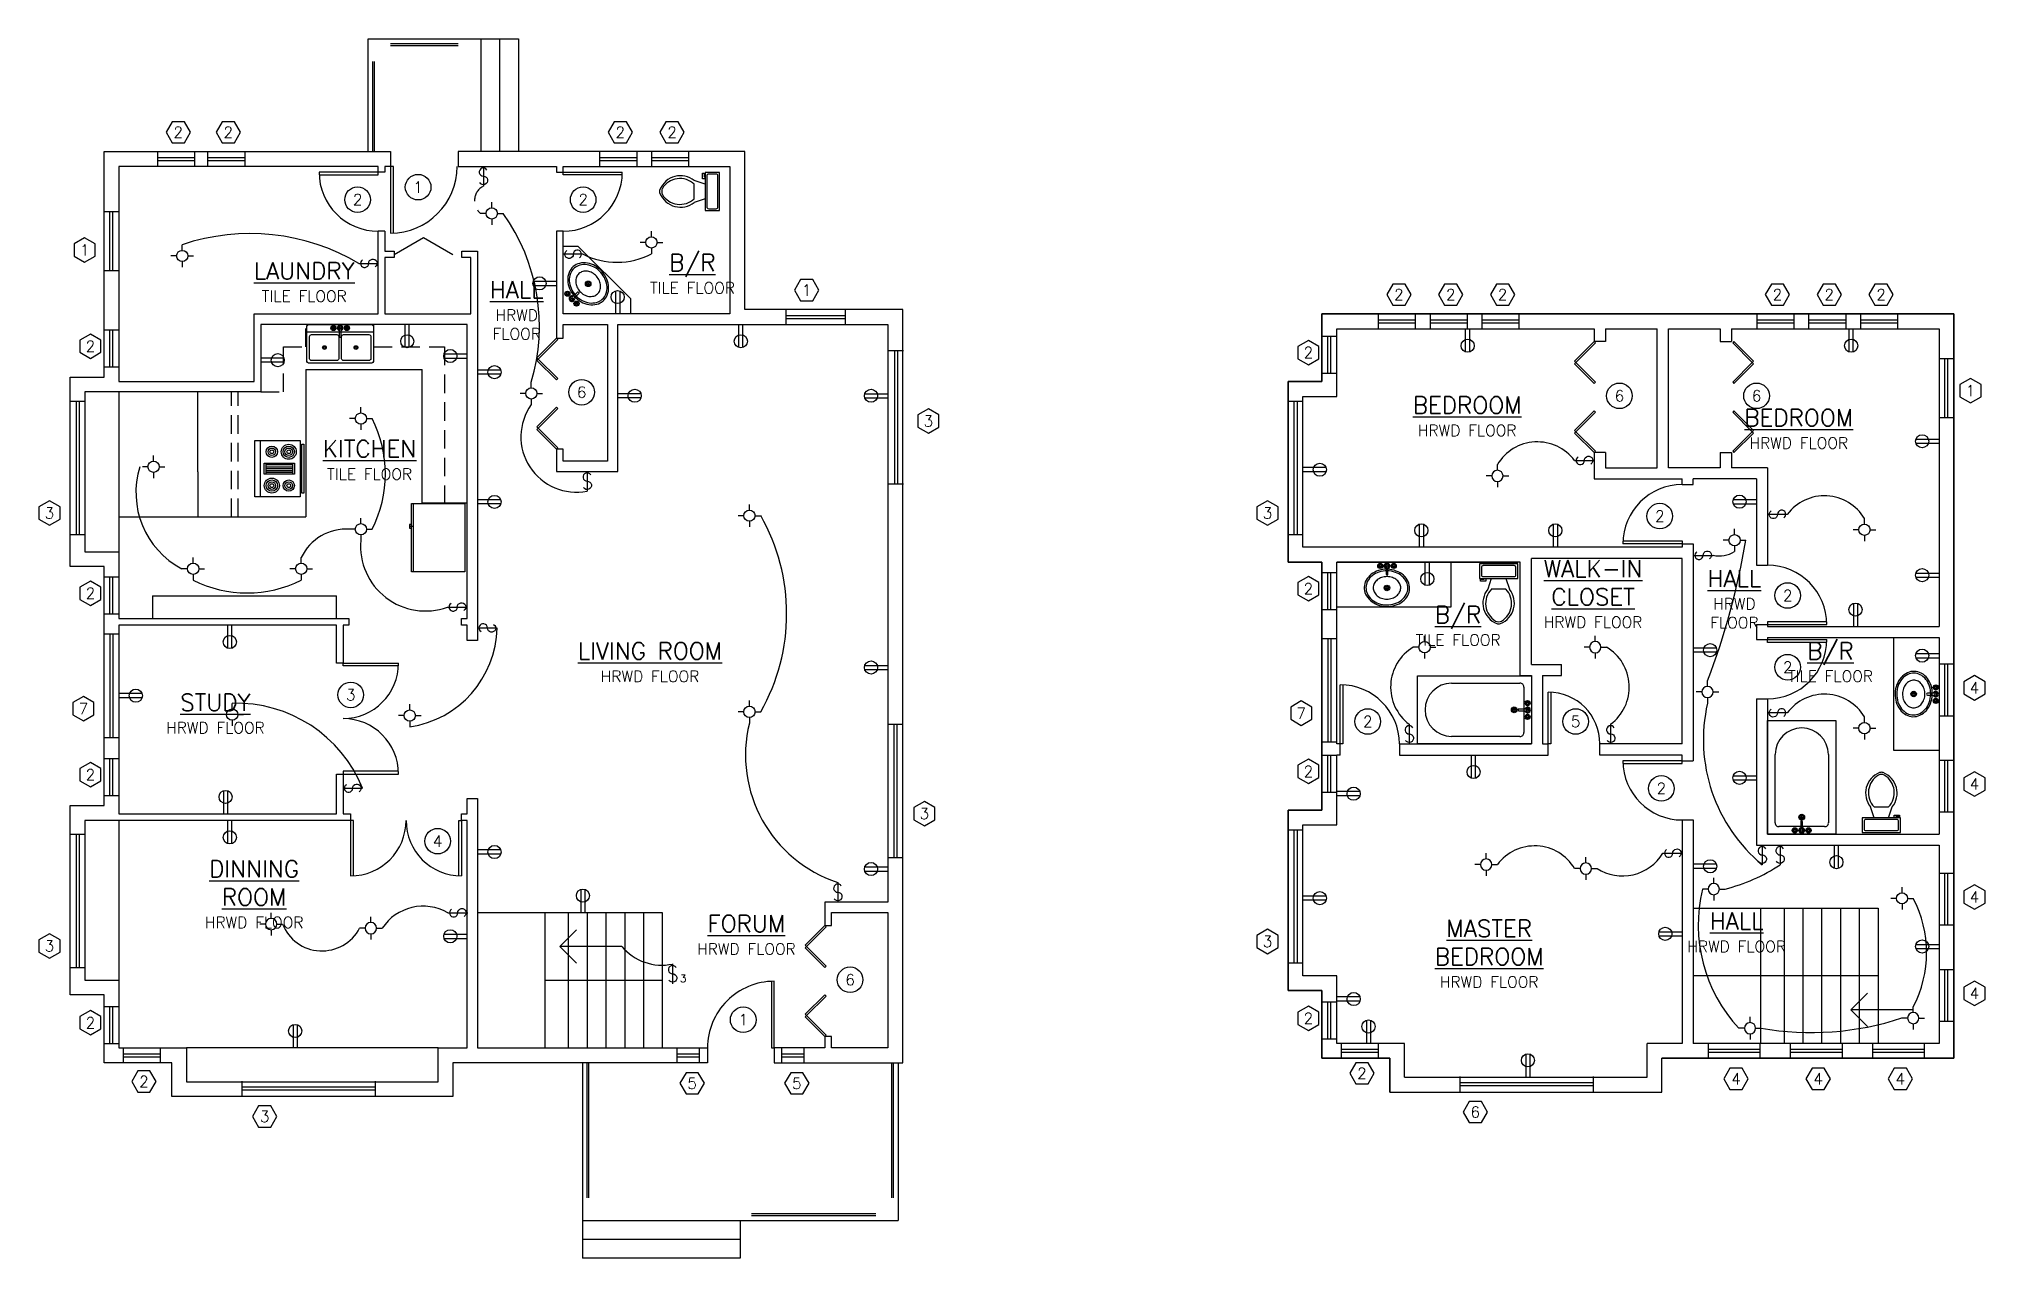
# Model space of a CAD drawing. Header units: metres. Extents: x 121.8 to 148.1, y 162.4 to 178.8.
import ezdxf
from ezdxf.enums import TextEntityAlignment as Align

# ---------------------------------------------------------------- set-up
doc = ezdxf.new("R2010")
doc.units = ezdxf.units.M
doc.linetypes.add('DASHED2', pattern=[0.375, 0.25, -0.125])
doc.linetypes.add('HIDDEN', pattern=[0.375, 0.25, -0.125])
for name, color, linetype in [('Appliances', 3, 'Continuous'), ('Cabinetry', 95, 'Continuous'), ('DB - Windows', 5, 'Continuous'), ('Deck', 4, 'Continuous'), ('Dimensions', 1, 'Continuous'), ('Doors', 155, 'Continuous'), ('Lighting', 1, 'Continuous'), ('Power', 6, 'Continuous'), ('Stairs', 203, 'Continuous'), ('Text', 7, 'Continuous'), ('Walls', 7, 'Continuous')]:
    doc.layers.add(name, color=color, linetype=linetype)
doc.styles.add('ATTR', font='romans.shx', dxfattribs={"width": 0.8, "height": 0.24})
doc.styles.get("Standard").update_dxf_attribs({"font": 'romans.shx'})

msp = doc.modelspace()

# ---------------------------------------------------------------- texts
at = {"layer": 'Text', "char_height": 0.2286, "attachment_point": 2}
for s, insert, width in [('{\\LB/R\\P\\H0.6667x;\\lTILE FLOOR}', (130.667, 175.925), 1.19697), ('{\\LLAUNDRY\\P\\H0.6667x;\\lTILE FLOOR}', (125.424, 175.813), 1.19697), ('{\\LHALL\\P\\H0.6667x;\\lHRWD FLOOR}', (128.294, 175.558), 1.19697), ('{\\LBEDROOM\\P\\H0.6667x;\\lHRWD FLOOR}', (141.133, 173.999), 2.1844), ('{\\LBEDROOM\\P\\H0.6667x;\\lHRWD FLOOR}', (145.612, 173.829), 2.1844), ('{\\LKITCHEN\\P\\H0.6667x;\\lTILE FLOOR}', (126.306, 173.409), 1.19697), ('{\\LWALK-IN\\PCLOSET\\P\\H0.6667x;\\lHRWD FLOOR}', (142.833, 171.788), 1.51765), ('{\\LHALL\\P\\H0.6667x;\\lHRWD FLOOR}', (144.742, 171.655), 1.19697), ('{\\LB/R\\P\\H0.6667x;\\lTILE FLOOR}', (141.01, 171.167), 1.19697), ('{\\LLIVING ROOM\\P\\H0.6667x;\\lHRWD FLOOR}', (130.094, 170.676), 2.1844), ('{\\LB/R\\P\\H0.6667x;\\lTILE FLOOR}', (146.04, 170.677, -0.584), 1.19697), ('{\\LSTUDY\\P\\H0.6667x;\\lHRWD FLOOR}', (124.224, 169.981), 1.6383), ('{\\LDINNING ROOM\\P\\H0.6667x;\\lHRWD FLOOR}', (124.747, 167.731), 1.78753), ('{\\LFORUM\\P\\H0.6667x;\\lHRWD FLOOR}', (131.397, 166.991), 1.4605), ('{\\LHALL\\P\\H0.6667x;\\lHRWD FLOOR}', (144.772, 167.025), 1.65735), ('{\\LMASTER\\PBEDROOM\\P\\H0.6667x;\\lHRWD FLOOR}', (141.43, 166.926), 2.1844)]:
    msp.add_mtext(s, dxfattribs=dict(at, insert=insert, width=width))

# ---------------------------------------------------------------- blocks, each defined once
blk = doc.blocks.new('Toilet')
blk.add_line((0, 0), (0, 0))
blk.add_line((0, 0), (0, 0))
blk.add_line((0, 0), (0, 0))
blk.add_line((0, 0), (0, 0))
blk.add_line((0, 0), (0, 0))
blk.add_line((0, 0), (0, 0))
blk.add_line((0, 0), (0, 0))
blk.add_line((0, 0), (0, 0))
blk.add_line((0, 0), (0, 0))
blk.add_lwpolyline([(0, 0), (0, 0), (0, 0), (0, 0)], close=True)
blk.add_lwpolyline([(0, 0), (0, 0)])
blk.add_lwpolyline([(0, 0), (0, 0)])
blk.add_lwpolyline([(0, 0), (0, 0)])
for centre, radius, start, end in [((0, -1), 0.309, 141.4691, 247.9714), ((0, -1), 0.288, 136.3677, 238.9468), ((0, 0), 0.0225, 171.8699, 278.1301), ((0, 0), 0.0225, 81.8699, 188.1301), ((0, -1), 0.309, 292.0284, 38.5307), ((0, -1), 0.288, 301.053, 43.6321), ((0, 0), 0.0225, 261.8699, 8.1301), ((0, 0), 0.0225, 351.8699, 98.1301), ((0, -1), 0.102, 254.8605, 285.1395), ((0, -1), 0.102, 245.7318, 294.2682)]:
    blk.add_arc(centre, radius, start, end)
blk = doc.blocks.new('*B17')
for p, q in [((-0.254, -0.216), (-0.203, -0.216)), ((-0.254, -0.241), (-0.254, -0.216)), ((-0.178, -0.241), (-0.254, -0.241)), ((-0.203, -0.216), (-0.203, -0.203)), ((-0.178, -0.203), (-0.178, -0.241)), ((-0.102, -0.203), (-0.152, -0.356)), ((0.102, -0.203), (0.152, -0.356)), ((0.241, -0.152), (0.241, -0.051)), ((0.102, -0.356), (-0.102, -0.356))]:
    blk.add_line(p, q)
blk.add_lwpolyline([(0.267, -0.203), (0.267, 0), (-0.267, 0), (-0.267, -0.203)], close=True)
for points in [[(-0.241, -0.051), (-0.241, -0.152)], [(0.216, -0.025), (-0.216, -0.025)], [(-0.216, -0.178), (0.216, -0.178)]]:
    blk.add_lwpolyline(points)
for centre, radius, start, end in [((-0.219, -0.048), 0.0225, 81.8699, 188.1301), ((-0.219, -0.156), 0.0225, 171.8699, 278.1301), ((0.219, -0.048), 0.0225, 351.8699, 98.1301), ((0.219, -0.156), 0.0225, 261.8699, 8.1301), ((0.089, -0.548), 0.309, 141.4691, 247.9714), ((0.107, -0.554), 0.288, 136.3677, 238.9468), ((-0.089, -0.548), 0.309, 292.0284, 38.5307), ((-0.107, -0.554), 0.288, 301.053, 43.6321), ((0, -0.708), 0.102, 245.7318, 294.2682), ((0, -0.737), 0.102, 254.8605, 285.1395)]:
    blk.add_arc(centre, radius, start, end)
blk = doc.blocks.new('Faucet - top')
for p, q in [((-4.107, 0.125), (-4.375, 0.125)), ((-3.75, 0.4788), (-3.75, 0.75)), ((-3.5, 0.482), (-3.5, 0.75)), ((-3.1461, 0.125), (-2.875, 0.125)), ((3.143, 0.125), (2.875, 0.125)), ((3.5, 0.4788), (3.5, 0.75)), ((3.75, 0.482), (3.75, 0.75)), ((4.1039, 0.125), (4.375, 0.125)), ((-4.1039, -0.125), (-4.375, -0.125)), ((-3.75, -0.4821), (-3.75, -0.75)), ((-3.5, -0.4789), (-3.5, -0.75)), ((-3.143, -0.125), (-2.875, -0.125)), ((-0.5, -0.8639), (-0.5, -4.5)), ((0.5, -4.5), (0.5, -0.8631)), ((3.1461, -0.125), (2.875, -0.125)), ((3.5, -0.4821), (3.5, -0.75)), ((3.75, -0.4789), (3.75, -0.75)), ((4.107, -0.125), (4.375, -0.125))]:
    blk.add_line(p, q)
for centre, radius in [((-3.625, 0), 1.375), ((-4.625, 0), 0.2795), ((-3.625, 0), 0.5), ((-3.625, 1), 0.2795), ((-2.625, 0), 0.2795), ((0, 0), 0.5), ((3.625, 0), 1.375), ((2.625, 0), 0.2795), ((3.625, 0), 0.5), ((3.625, 1), 0.2795), ((4.625, 0), 0.2795), ((-3.625, -1), 0.2795), ((3.625, -1), 0.2795)]:
    blk.add_circle(centre, radius)
for centre, radius, start, end in [((-3.625, 0), 1, 105.2407, 164.2093), ((-3.625, 0), 1, 16.44125, 74.07887), ((0, 0), 1.5, 289.6514, 250.3603), ((0, 0), 1, 300.3431, 239.7554), ((3.625, 0), 1, 106.12, 164.0884), ((3.625, 0), 1, 16.23422, 73.90469), ((-3.625, 0), 1, 196.2342, 253.9047), ((-3.625, 0), 1, 286.12, 344.0884), ((0, -4.5), 0.5, 180, 0), ((3.625, 0), 1, 196.4413, 254.0789), ((3.625, 0), 1, 285.2407, 344.2093)]:
    blk.add_arc(centre, radius, start, end)
blk = doc.blocks.new('*B18')
for p, q in [((-0.027, -0.301), (0.024, -0.301)), ((-0.002, -0.275), (-0.002, -0.326))]:
    blk.add_line(p, q)
at = {"linetype": 'Continuous'}
for points in [[(-0.312, -0.291, 0.117634), (-0.293, -0.386, 0.104469), (-0.227, -0.474, 0.090016), (-0.131, -0.531, 0.08192), (-0.01, -0.555, 0.08192), (0.112, -0.539, 0.090016), (0.212, -0.488, 0.104469), (0.283, -0.405, 0.117634), (0.309, -0.311, 0.117634), (0.289, -0.215, 0.104469), (0.224, -0.128, 0.090016), (0.127, -0.07, 0.08192), (0.006, -0.046, 0.08192), (-0.116, -0.063, 0.090016), (-0.216, -0.114, 0.104469), (-0.287, -0.197, 0.117634)], [(-0.288, -0.297, 0.118622), (-0.269, -0.383, 0.104678), (-0.207, -0.462, 0.089562), (-0.117, -0.513, 0.081185), (-0.005, -0.533, 0.081185), (0.108, -0.516, 0.089562), (0.199, -0.468, 0.104678), (0.263, -0.391, 0.118622), (0.285, -0.305, 0.118622), (0.265, -0.218, 0.104678), (0.203, -0.139, 0.089562), (0.114, -0.088, 0.081185), (0.002, -0.068, 0.081185), (-0.111, -0.085, 0.089562), (-0.202, -0.134, 0.104678), (-0.266, -0.211, 0.118622)], [(-0.19, -0.299, 0.118283), (-0.177, -0.356, 0.104607), (-0.136, -0.408, 0.089718), (-0.077, -0.441, 0.081436), (-0.003, -0.454, 0.081436), (0.07, -0.443, 0.089718), (0.13, -0.411, 0.104607), (0.172, -0.36, 0.118283), (0.187, -0.303, 0.118283), (0.174, -0.246, 0.104607), (0.133, -0.194, 0.089718), (0.074, -0.16, 0.081436), (0, -0.147, 0.081436), (-0.074, -0.159, 0.089718), (-0.134, -0.191, 0.104607), (-0.176, -0.242, 0.118283)]]:
    blk.add_lwpolyline(points, format="xyb", close=True, dxfattribs=at)
for radius in [0.0381, 0.0254]:
    blk.add_circle((-0.002, -0.301), radius)
at = {"xscale": 0.0254000000000012, "yscale": 0.0254000000000012, "zscale": 0.0254}
blk.add_blockref('Faucet - top', (0, 0), dxfattribs=at)
blk = doc.blocks.new('Sink')
for p, q in [((-0.027, -0.301), (0.024, -0.301)), ((-0.002, -0.275), (-0.002, -0.326))]:
    blk.add_line(p, q)
at = {"linetype": 'Continuous'}
for points in [[(-0.312, -0.291, 0.117634), (-0.293, -0.386, 0.104469), (-0.227, -0.474, 0.090016), (-0.131, -0.531, 0.08192), (-0.01, -0.555, 0.08192), (0.112, -0.539, 0.090016), (0.212, -0.488, 0.104469), (0.283, -0.405, 0.117634), (0.309, -0.311, 0.117634), (0.289, -0.215, 0.104469), (0.224, -0.128, 0.090016), (0.127, -0.07, 0.08192), (0.006, -0.046, 0.08192), (-0.116, -0.063, 0.090016), (-0.216, -0.114, 0.104469), (-0.287, -0.197, 0.117634)], [(-0.288, -0.297, 0.118622), (-0.269, -0.383, 0.104678), (-0.207, -0.462, 0.089562), (-0.117, -0.513, 0.081185), (-0.005, -0.533, 0.081185), (0.108, -0.516, 0.089562), (0.199, -0.468, 0.104678), (0.263, -0.391, 0.118622), (0.285, -0.305, 0.118622), (0.265, -0.218, 0.104678), (0.203, -0.139, 0.089562), (0.114, -0.088, 0.081185), (0.002, -0.068, 0.081185), (-0.111, -0.085, 0.089562), (-0.202, -0.134, 0.104678), (-0.266, -0.211, 0.118622)], [(-0.19, -0.299, 0.118283), (-0.177, -0.356, 0.104607), (-0.136, -0.408, 0.089718), (-0.077, -0.441, 0.081436), (-0.003, -0.454, 0.081436), (0.07, -0.443, 0.089718), (0.13, -0.411, 0.104607), (0.172, -0.36, 0.118283), (0.187, -0.303, 0.118283), (0.174, -0.246, 0.104607), (0.133, -0.194, 0.089718), (0.074, -0.16, 0.081436), (0, -0.147, 0.081436), (-0.074, -0.159, 0.089718), (-0.134, -0.191, 0.104607), (-0.176, -0.242, 0.118283)]]:
    blk.add_lwpolyline(points, format="xyb", close=True, dxfattribs=at)
for radius in [0.0381, 0.0254]:
    blk.add_circle((-0.002, -0.301), radius)
at = {"xscale": 0.0254000000000012, "yscale": 0.0254000000000012, "zscale": 0.0254}
blk.add_blockref('Faucet - top', (0, 0), dxfattribs=at)
blk = doc.blocks.new('*B24')
for p, q in [((0, -0.686), (0.914, -0.686)), ((0.279, -0.711), (0.279, -0.737)), ((0.279, -0.737), (0.33, -0.737)), ((0.305, -0.686), (0.305, -0.737)), ((0.33, -0.737), (0.33, -0.711))]:
    blk.add_line(p, q)
blk.add_lwpolyline([(0, -0.711), (0, 0), (0.914, 0), (0.914, -0.711)], close=True)
blk = doc.blocks.new('*B19')
blk.add_line((-0.4572, -0.1016), (0.4572, -0.1016))
for points in [[(-0.4572, -0.4953), (-0.4572, -0.0381, -0.41421356), (-0.4191, 0), (0.4191, 0, -0.41421356), (0.4572, -0.0381), (0.4572, -0.4953, -0.41421356), (0.4191, -0.5334), (-0.4191, -0.5334, -0.41421356)], [(-0.3937, -0.4953, -0.41421356), (-0.4191, -0.4699), (-0.4191, -0.1651, -0.41421356), (-0.3937, -0.1397), (-0.04445, -0.1397, -0.41421356), (-0.01905, -0.1651), (-0.01905, -0.4699, -0.41421356), (-0.04445, -0.4953)], [(0.04445, -0.4953, -0.41421356), (0.01905, -0.4699), (0.01905, -0.1651, -0.41421356), (0.04445, -0.1397), (0.3937, -0.1397, -0.41421356), (0.4191, -0.1651), (0.4191, -0.4699, -0.41421356), (0.3937, -0.4953)]]:
    blk.add_lwpolyline(points, format="xyb", close=True)
for centre, radius in [((-0.2159, -0.3175), 0.0254), ((-0.2159, -0.3175), 0.0127), ((0.2159, -0.3175), 0.0254), ((0.2159, -0.3175), 0.0127)]:
    blk.add_circle(centre, radius)
at = {"xscale": 0.02540000000000031, "yscale": 0.02540000000000031, "zscale": 0.0254}
blk.add_blockref('Faucet - top', (0, -0.0508), dxfattribs=at)
blk = doc.blocks.new('*B23')
for p, q in [((-15, -3), (15, -3)), ((-3, -6), (3, -6)), ((-2, -20), (-2, -6)), ((-1, -6), (-1, -20)), ((0, -20), (0, -6)), ((1, -6), (1, -20)), ((2, -20), (2, -6)), ((3, -20), (-3, -20)), ((-9, -24), (-9, -25)), ((-7, -25), (-7, -24)), ((7, -25), (7, -24)), ((9, -24), (9, -25))]:
    blk.add_line(p, q)
for points in [[(-15, -24), (-15, 0), (15, 0), (15, -24)], [(-3, -21), (-3, -5), (3, -5), (3, -21)], [(-13, -26), (-13, -25), (13, -25), (13, -26)]]:
    blk.add_lwpolyline(points, close=True)
for centre, radius in [((-9, -9), 4), ((-9, -9), 3), ((-9, -9), 2), ((-9, -9), 1), ((9, -9), 3), ((9, -9), 2), ((9, -9), 1), ((-9, -18), 3), ((-9, -18), 2), ((-9, -18), 1), ((9, -18), 4), ((9, -18), 3), ((9, -18), 2), ((9, -18), 1)]:
    blk.add_circle(centre, radius)
blk = doc.blocks.new('Bathtub')
for p, q in [((0.025, -0.229), (-0.025, -0.229)), ((0, -0.203), (0, -0.254))]:
    blk.add_line(p, q)
blk.add_lwpolyline([(-0.457, 0), (0.457, 0), (0.457, -1.524), (-0.457, -1.524)], close=True)
for points in [[(-0.356, -1.067), (-0.356, -0.152)], [(-0.305, -0.102), (0.305, -0.102)], [(0.356, -0.152), (0.356, -1.067)]]:
    blk.add_lwpolyline(points)
for radius in [0.0381, 0.0254]:
    blk.add_circle((0, -0.229), radius)
for centre, radius, start, end in [((-0.311, -0.146), 0.0449, 81.8699, 188.1301), ((0.311, -0.146), 0.0449, 351.8699, 98.1301), ((0, -1.067), 0.356, 180, 0)]:
    blk.add_arc(centre, radius, start, end)
at = {"xscale": 0.02539999999999998, "yscale": 0.0254, "zscale": 0.0254}
blk.add_blockref('Faucet - top', (0.002, -0.051), dxfattribs=at)
blk = doc.blocks.new('Receptacle')
for p, q in [((12.3, 1.1), (0, 1.1)), ((12.3, -1.1), (0, -1.1))]:
    blk.add_line(p, q)
blk.add_circle((9, 0), 3.5)
blk = doc.blocks.new('Lighting fixture')
for p, q in [((-3, 0), (-6, 0)), ((0, 3), (0, 6)), ((3, 0), (6, 0)), ((0, -3), (0, -6))]:
    blk.add_line(p, q)
blk.add_circle((0, 0), 3)
blk = doc.blocks.new('*B20')
blk.add_line((0, 0), (0, -10.5))
blk.add_lwpolyline([(1.9, -1.9, 1.732051), (0, -5.2, -1.732051), (-1.9, -8.6, -1.732051)], format="xyb")
at = {"style": 'ATTR', "width": 0.8, "flags": 9}
blk.add_attdef('ESTCODE', (0, 0), '', height=0.00003, dxfattribs=at)
blk = doc.blocks.new('*B21')
blk.add_line((0, 0), (0, -10.5))
blk.add_lwpolyline([(1.9, -1.9, 1.732051), (0, -5.2, -1.732051), (-1.9, -8.6, -1.732051)], format="xyb")
at = {"style": 'ATTR', "width": 0.8, "flags": 9}
blk.add_attdef('ESTCODE', (0, 0), '', height=0.00003, dxfattribs=at)
blk = doc.blocks.new('*B22')
blk.add_line((0, 0), (0, -10.5))
blk.add_lwpolyline([(1.9, -1.9, 1.732051), (0, -5.2, -1.732051), (-1.9, -8.6, -1.732051)], format="xyb")
at = {"insert": (4, -5.7), "char_height": 4, "width": 3.369, "attachment_point": 1}
blk.add_mtext('3', dxfattribs=at)
at = {"style": 'ATTR', "width": 0.8, "flags": 9}
blk.add_attdef('ESTCODE', (0, 0), '', height=0.00003, dxfattribs=at)
blk = doc.blocks.new('*U46')
for p, q in [((-1.3, 0.2), (-1.3, 0)), ((-1.3, 0.121), (0.5, 0.121)), ((-1.3, 0.079), (0.5, 0.079)), ((0.5, 0.2), (0.5, 0))]:
    blk.add_line(p, q)
blk.add_lwpolyline([(0.124, -0.137), (0.041, -0.279), (0.124, -0.422), (0.289, -0.422), (0.371, -0.279), (0.289, -0.137)], close=True)
at = {"color": 7}
blk.add_attdef('SYM.', text='', height=0.15, dxfattribs=at).set_placement((0.278, 0.462), align=Align.MIDDLE_CENTER)
at = {"flags": 9}
for tag, p in [('WIDTH', (-0.004, -0.283)), ('HEIGHT', (-0.004, -0.548)), ('STYLE', (-0.004, -0.813)), ('REF#', (-0.004, -1.078)), ('MANUFACTURER', (-0.004, -1.343)), ('COST', (-0.004, -1.608))]:
    blk.add_attdef(tag, p, '', height=0.15, dxfattribs=at)
blk = doc.blocks.new('*U42')
for p, q in [((-0.1, 0.2), (-0.1, 0)), ((-0.1, 0.121), (1.7, 0.121)), ((-0.1, 0.079), (1.7, 0.079)), ((1.7, 0.2), (1.7, 0))]:
    blk.add_line(p, q)
blk.add_lwpolyline([(0.124, -0.137), (0.041, -0.279), (0.124, -0.422), (0.289, -0.422), (0.371, -0.279), (0.289, -0.137)], close=True)
at = {"color": 7}
blk.add_attdef('SYM.', text='', height=0.15, dxfattribs=at).set_placement((0.278, 0.462), align=Align.MIDDLE_CENTER)
at = {"flags": 9}
for tag, p in [('WIDTH', (-0.004, -0.283)), ('HEIGHT', (-0.004, -0.548)), ('STYLE', (-0.004, -0.813)), ('REF#', (-0.004, -1.078)), ('MANUFACTURER', (-0.004, -1.343)), ('COST', (-0.004, -1.608))]:
    blk.add_attdef(tag, p, '', height=0.15, dxfattribs=at)
blk = doc.blocks.new('*U40')
for p, q in [((0, 0.2), (0, 0)), ((0, 0.121), (0.3, 0.121)), ((0, 0.079), (0.3, 0.079)), ((0.3, 0.2), (0.3, 0))]:
    blk.add_line(p, q)
blk.add_lwpolyline([(0.124, -0.137), (0.041, -0.279), (0.124, -0.422), (0.289, -0.422), (0.371, -0.279), (0.289, -0.137)], close=True)
at = {"color": 7}
blk.add_attdef('SYM.', text='', height=0.15, dxfattribs=at).set_placement((0.278, 0.462), align=Align.MIDDLE_CENTER)
at = {"flags": 9}
for tag, p in [('WIDTH', (-0.004, -0.283)), ('HEIGHT', (-0.004, -0.548)), ('STYLE', (-0.004, -0.813)), ('REF#', (-0.004, -1.078)), ('MANUFACTURER', (-0.004, -1.343)), ('COST', (-0.004, -1.608))]:
    blk.add_attdef(tag, p, '', height=0.15, dxfattribs=at)
blk = doc.blocks.new('*U47')
for p, q in [((-1.3, 0.2), (-1.3, 0)), ((-1.3, 0.121), (0.5, 0.121)), ((-1.3, 0.079), (0.5, 0.079)), ((0.5, 0.2), (0.5, 0))]:
    blk.add_line(p, q)
blk.add_lwpolyline([(-0.18, 0.635), (-0.263, 0.493), (-0.18, 0.35), (-0.015, 0.35), (0.067, 0.493), (-0.015, 0.635)], close=True)
at = {"color": 7}
blk.add_attdef('SYM.', text='', height=0.15, dxfattribs=at).set_placement((0.278, 0.462), align=Align.MIDDLE_CENTER)
at = {"flags": 9}
for tag, p in [('WIDTH', (-0.004, -0.283)), ('HEIGHT', (-0.004, -0.548)), ('STYLE', (-0.004, -0.813)), ('REF#', (-0.004, -1.078)), ('MANUFACTURER', (-0.004, -1.343)), ('COST', (-0.004, -1.608))]:
    blk.add_attdef(tag, p, '', height=0.15, dxfattribs=at)
blk = doc.blocks.new('*U43')
for p, q in [((-0.8, 0.2), (-0.8, 0)), ((-0.8, 0.121), (0.6, 0.121)), ((-0.8, 0.079), (0.6, 0.079)), ((0.6, 0.2), (0.6, 0))]:
    blk.add_line(p, q)
blk.add_lwpolyline([(0.124, -0.137), (0.041, -0.279), (0.124, -0.422), (0.289, -0.422), (0.371, -0.279), (0.289, -0.137)], close=True)
at = {"color": 7}
blk.add_attdef('SYM.', text='', height=0.15, dxfattribs=at).set_placement((0.278, 0.462), align=Align.MIDDLE_CENTER)
at = {"flags": 9}
for tag, p in [('WIDTH', (-0.004, -0.283)), ('HEIGHT', (-0.004, -0.548)), ('STYLE', (-0.004, -0.813)), ('REF#', (-0.004, -1.078)), ('MANUFACTURER', (-0.004, -1.343)), ('COST', (-0.004, -1.608))]:
    blk.add_attdef(tag, p, '', height=0.15, dxfattribs=at)
blk = doc.blocks.new('*U41')
for p, q in [((-1.2, 0.2), (-1.2, 0)), ((-1.2, 0.121), (0.6, 0.121)), ((-1.2, 0.079), (0.6, 0.079)), ((0.6, 0.2), (0.6, 0))]:
    blk.add_line(p, q)
blk.add_lwpolyline([(-0.336, 0.68), (-0.418, 0.538), (-0.336, 0.395), (-0.171, 0.395), (-0.088, 0.538), (-0.171, 0.68)], close=True)
at = {"color": 7}
blk.add_attdef('SYM.', text='', height=0.15, dxfattribs=at).set_placement((0.278, 0.462), align=Align.MIDDLE_CENTER)
at = {"flags": 9}
for tag, p in [('WIDTH', (-0.004, -0.283)), ('HEIGHT', (-0.004, -0.548)), ('STYLE', (-0.004, -0.813)), ('REF#', (-0.004, -1.078)), ('MANUFACTURER', (-0.004, -1.343)), ('COST', (-0.004, -1.608))]:
    blk.add_attdef(tag, p, '', height=0.15, dxfattribs=at)
blk = doc.blocks.new('*U44')
for p, q in [((0, 0.2), (0, 0)), ((0, 0.121), (1.8, 0.121)), ((0, 0.079), (1.8, 0.079)), ((1.8, 0.2), (1.8, 0))]:
    blk.add_line(p, q)
blk.add_lwpolyline([(0.124, -0.137), (0.041, -0.279), (0.124, -0.422), (0.289, -0.422), (0.371, -0.279), (0.289, -0.137)], close=True)
at = {"color": 7}
blk.add_attdef('SYM.', text='', height=0.15, dxfattribs=at).set_placement((0.278, 0.462), align=Align.MIDDLE_CENTER)
at = {"flags": 9}
for tag, p in [('WIDTH', (-0.004, -0.283)), ('HEIGHT', (-0.004, -0.548)), ('STYLE', (-0.004, -0.813)), ('REF#', (-0.004, -1.078)), ('MANUFACTURER', (-0.004, -1.343)), ('COST', (-0.004, -1.608))]:
    blk.add_attdef(tag, p, '', height=0.15, dxfattribs=at)
blk = doc.blocks.new('*U45')
for p, q in [((-0.7, 0.2), (-0.7, 0)), ((-0.7, 0.121), (0, 0.121)), ((-0.7, 0.079), (0, 0.079)), ((0, 0.2), (0, 0))]:
    blk.add_line(p, q)
blk.add_lwpolyline([(-0.405, -0.137), (-0.488, -0.279), (-0.405, -0.422), (-0.24, -0.422), (-0.158, -0.279), (-0.24, -0.137)], close=True)
at = {"color": 7}
blk.add_attdef('SYM.', text='', height=0.15, dxfattribs=at).set_placement((0.278, 0.462), align=Align.MIDDLE_CENTER)
at = {"flags": 9}
for tag, p in [('WIDTH', (-0.004, -0.283)), ('HEIGHT', (-0.004, -0.548)), ('STYLE', (-0.004, -0.813)), ('REF#', (-0.004, -1.078)), ('MANUFACTURER', (-0.004, -1.343)), ('COST', (-0.004, -1.608))]:
    blk.add_attdef(tag, p, '', height=0.15, dxfattribs=at)
blk = doc.blocks.new('*U38')
for points in [[(0.018, -0.018), (0, 0), (0.265, 0.265), (0.283, 0.247)], [(0.548, -0.018), (0.283, 0.247), (0.301, 0.265), (0.566, 0)], [(0.952, -0.018), (0.934, 0), (1.199, 0.265), (1.217, 0.247)], [(1.482, -0.018), (1.217, 0.247), (1.235, 0.265), (1.5, 0)]]:
    blk.add_lwpolyline(points, close=True)
blk.add_circle((0.768, -0.34), 0.173)
at = {"color": 7, "flags": 8}
blk.add_attdef('SYM.', text='', height=0.15, dxfattribs=at).set_placement((0.768, -0.34), align=Align.MIDDLE_CENTER)
at = {"flags": 9}
for tag, p in [('WIDTH', (0.471, -1.122)), ('HEIGHT', (0.471, -1.4)), ('STYLE', (0.471, -1.678)), ('REF#', (0.471, -1.956)), ('MANUFACTURER', (0.471, -2.235)), ('COST', (0.471, -2.513))]:
    blk.add_attdef(tag, p, '', height=0.15, dxfattribs=at)
blk = doc.blocks.new('*U39')
for points in [[(0.018, -0.018), (0, -0.035), (0.265, -0.301), (0.283, -0.283)], [(0.548, -0.018), (0.283, -0.283), (0.301, -0.301), (0.566, -0.035)], [(0.952, -0.018), (0.934, -0.035), (1.199, -0.301), (1.217, -0.283)], [(1.482, -0.018), (1.217, -0.283), (1.235, -0.301), (1.5, -0.035)]]:
    blk.add_lwpolyline(points, close=True)
blk.add_circle((0.768, -0.34), 0.173)
at = {"color": 7, "flags": 8}
blk.add_attdef('SYM.', text='', height=0.15, dxfattribs=at).set_placement((0.768, -0.34), align=Align.MIDDLE_CENTER)
at = {"flags": 9}
for tag, p in [('WIDTH', (0.471, -1.122)), ('HEIGHT', (0.471, -1.4)), ('STYLE', (0.471, -1.678)), ('REF#', (0.471, -1.956)), ('MANUFACTURER', (0.471, -2.235)), ('COST', (0.471, -2.513))]:
    blk.add_attdef(tag, p, '', height=0.15, dxfattribs=at)
blk = doc.blocks.new('*B27')
for p, q in [((0.037, 0), (0, 0)), ((0, 0), (0, -0.75)), ((0.037, -0.749), (0.037, 0)), ((1.462, 0), (1.5, 0)), ((1.462, -0.749), (1.462, 0)), ((1.5, 0), (1.5, -0.75))]:
    blk.add_line(p, q)
blk.add_circle((1.07, -0.104), 0.173)
for centre, start, end in [((0, 0), 270, 0), ((1.5, 0), 180, 270)]:
    blk.add_arc(centre, 0.75, start, end)
at = {"color": 7, "flags": 8}
blk.add_attdef('SYM.', text='', height=0.15, dxfattribs=at).set_placement((0.323, 0.28), align=Align.MIDDLE_CENTER)
at = {"flags": 9}
for tag, p in [('WIDTH', (0.027, -0.502)), ('HEIGHT', (0.027, -0.78)), ('STYLE', (0.027, -1.059)), ('REF#', (0.027, -1.337)), ('MANUFACTURER', (0.027, -1.615)), ('COST', (0.027, -1.893))]:
    blk.add_attdef(tag, p, '', height=0.15, dxfattribs=at)
blk = doc.blocks.new('Door - French')
for p, q in [((0, 0), (0, 0.75)), ((0.037, 0.749), (0.037, 0)), ((1.462, 0.749), (1.462, 0)), ((1.5, 0), (1.5, 0.75)), ((0.037, 0), (0, 0)), ((1.462, 0), (1.5, 0))]:
    blk.add_line(p, q)
blk.add_circle((0.323, 0.28), 0.173)
for centre, start, end in [((0, 0), 0, 90), ((1.5, 0), 90, 180)]:
    blk.add_arc(centre, 0.75, start, end)
at = {"color": 7, "flags": 8}
blk.add_attdef('SYM.', text='', height=0.15, dxfattribs=at).set_placement((0.323, 0.28), align=Align.MIDDLE_CENTER)
at = {"flags": 9}
for tag, p in [('WIDTH', (0.027, -0.502)), ('HEIGHT', (0.027, -0.78)), ('STYLE', (0.027, -1.059)), ('REF#', (0.027, -1.337)), ('MANUFACTURER', (0.027, -1.615)), ('COST', (0.027, -1.893))]:
    blk.add_attdef(tag, p, '', height=0.15, dxfattribs=at)
blk = doc.blocks.new('*B29')
for p, q in [((-0.038, 0.899), (-0.038, 0)), ((0, 0), (0, 0.9)), ((-0.038, 0), (0, 0))]:
    blk.add_line(p, q)
blk.add_circle((-0.373, 0.28), 0.173)
blk.add_arc((0, 0), 0.9, 90, 180)
at = {"color": 7, "flags": 8}
blk.add_attdef('SYM.', text='', height=0.15, dxfattribs=at).set_placement((0.323, 0.28), align=Align.MIDDLE_CENTER)
at = {"flags": 9}
for tag, p in [('WIDTH', (0.027, -0.502)), ('HEIGHT', (0.027, -0.78)), ('STYLE', (0.027, -1.059)), ('REF#', (0.027, -1.337)), ('MANUFACTURER', (0.027, -1.615)), ('COST', (0.027, -1.893))]:
    blk.add_attdef(tag, p, '', height=0.15, dxfattribs=at)
blk = doc.blocks.new('*B30')
for p, q in [((-0.038, 0.799), (-0.038, 0)), ((0, 0), (0, 0.8)), ((-0.038, 0), (0, 0))]:
    blk.add_line(p, q)
blk.add_circle((-0.373, 0.28), 0.173)
blk.add_arc((0, 0), 0.8, 90, 180)
at = {"color": 7, "flags": 8}
blk.add_attdef('SYM.', text='', height=0.15, dxfattribs=at).set_placement((0.323, 0.28), align=Align.MIDDLE_CENTER)
at = {"flags": 9}
for tag, p in [('WIDTH', (0.027, -0.502)), ('HEIGHT', (0.027, -0.78)), ('STYLE', (0.027, -1.059)), ('REF#', (0.027, -1.337)), ('MANUFACTURER', (0.027, -1.615)), ('COST', (0.027, -1.893))]:
    blk.add_attdef(tag, p, '', height=0.15, dxfattribs=at)
blk = doc.blocks.new('*B31')
for p, q in [((-0.038, 0), (0, 0)), ((0, 0), (0, -0.8)), ((-0.038, -0.799), (-0.038, 0))]:
    blk.add_line(p, q)
blk.add_circle((-0.373, -0.271), 0.173)
blk.add_arc((0, 0), 0.8, 180, 270)
at = {"color": 7, "flags": 8}
blk.add_attdef('SYM.', text='', height=0.15, dxfattribs=at).set_placement((0.323, 0.28), align=Align.MIDDLE_CENTER)
at = {"flags": 9}
for tag, p in [('WIDTH', (0.027, -0.502)), ('HEIGHT', (0.027, -0.78)), ('STYLE', (0.027, -1.059)), ('REF#', (0.027, -1.337)), ('MANUFACTURER', (0.027, -1.615)), ('COST', (0.027, -1.893))]:
    blk.add_attdef(tag, p, '', height=0.15, dxfattribs=at)
blk = doc.blocks.new('*B32')
for p, q in [((0.037, 0), (0, 0)), ((0, 0), (0, -0.9)), ((0.037, -0.899), (0.037, 0))]:
    blk.add_line(p, q)
blk.add_circle((0.418, -0.38), 0.173)
blk.add_arc((0, 0), 0.9, 270, 0)
at = {"color": 7, "flags": 8}
blk.add_attdef('SYM.', text='', height=0.15, dxfattribs=at).set_placement((0.323, 0.28), align=Align.MIDDLE_CENTER)
at = {"flags": 9}
for tag, p in [('WIDTH', (0.027, -0.502)), ('HEIGHT', (0.027, -0.78)), ('STYLE', (0.027, -1.059)), ('REF#', (0.027, -1.337)), ('MANUFACTURER', (0.027, -1.615)), ('COST', (0.027, -1.893))]:
    blk.add_attdef(tag, p, '', height=0.15, dxfattribs=at)
blk = doc.blocks.new('*B34')
for p, q in [((0.037, 0), (0, 0)), ((0, 0), (0, -0.8)), ((0.037, -0.799), (0.037, 0))]:
    blk.add_line(p, q)
blk.add_circle((0.391, -0.271), 0.173)
blk.add_arc((0, 0), 0.8, 270, 0)
at = {"color": 7, "flags": 8}
blk.add_attdef('SYM.', text='', height=0.15, dxfattribs=at).set_placement((0.323, 0.28), align=Align.MIDDLE_CENTER)
at = {"flags": 9}
for tag, p in [('WIDTH', (0.027, -0.502)), ('HEIGHT', (0.027, -0.78)), ('STYLE', (0.027, -1.059)), ('REF#', (0.027, -1.337)), ('MANUFACTURER', (0.027, -1.615)), ('COST', (0.027, -1.893))]:
    blk.add_attdef(tag, p, '', height=0.15, dxfattribs=at)
blk = doc.blocks.new('*B33')
for p, q in [((0, 0), (0, 0.8)), ((0.037, 0.799), (0.037, 0)), ((0.037, 0), (0, 0))]:
    blk.add_line(p, q)
blk.add_circle((0.373, 0.303), 0.173)
blk.add_arc((0, 0), 0.8, 0, 90)
at = {"color": 7, "flags": 8}
blk.add_attdef('SYM.', text='', height=0.15, dxfattribs=at).set_placement((0.323, 0.28), align=Align.MIDDLE_CENTER)
at = {"flags": 9}
for tag, p in [('WIDTH', (0.027, -0.502)), ('HEIGHT', (0.027, -0.78)), ('STYLE', (0.027, -1.059)), ('REF#', (0.027, -1.337)), ('MANUFACTURER', (0.027, -1.615)), ('COST', (0.027, -1.893))]:
    blk.add_attdef(tag, p, '', height=0.15, dxfattribs=at)
blk = doc.blocks.new('*B35')
for p, q in [((-0.038, 0.799), (-0.038, 0)), ((0, 0), (0, 0.8)), ((-0.038, 0), (0, 0))]:
    blk.add_line(p, q)
blk.add_circle((-0.373, 0.282), 0.173)
blk.add_arc((0, 0), 0.8, 90, 180)
at = {"color": 7, "flags": 8}
blk.add_attdef('SYM.', text='', height=0.15, dxfattribs=at).set_placement((0.323, 0.28), align=Align.MIDDLE_CENTER)
at = {"flags": 9}
for tag, p in [('WIDTH', (0.027, -0.502)), ('HEIGHT', (0.027, -0.78)), ('STYLE', (0.027, -1.059)), ('REF#', (0.027, -1.337)), ('MANUFACTURER', (0.027, -1.615)), ('COST', (0.027, -1.893))]:
    blk.add_attdef(tag, p, '', height=0.15, dxfattribs=at)
blk = doc.blocks.new('*B36')
for p, q in [((-0.038, 0), (0, 0)), ((0, 0), (0, -0.8)), ((-0.038, -0.799), (-0.038, 0))]:
    blk.add_line(p, q)
blk.add_circle((-0.373, -0.303), 0.173)
blk.add_arc((0, 0), 0.8, 180, 270)
at = {"color": 7, "flags": 8}
blk.add_attdef('SYM.', text='', height=0.15, dxfattribs=at).set_placement((0.323, 0.28), align=Align.MIDDLE_CENTER)
at = {"flags": 9}
for tag, p in [('WIDTH', (0.027, -0.502)), ('HEIGHT', (0.027, -0.78)), ('STYLE', (0.027, -1.059)), ('REF#', (0.027, -1.337)), ('MANUFACTURER', (0.027, -1.615)), ('COST', (0.027, -1.893))]:
    blk.add_attdef(tag, p, '', height=0.15, dxfattribs=at)
blk = doc.blocks.new('*B37')
for p, q in [((-0.038, 0), (0, 0)), ((0, 0), (0, -0.7)), ((-0.038, -0.699), (-0.038, 0))]:
    blk.add_line(p, q)
blk.add_circle((-0.373, -0.303), 0.173)
blk.add_arc((0, 0), 0.7, 180, 270)
at = {"color": 7, "flags": 8}
blk.add_attdef('SYM.', text='', height=0.15, dxfattribs=at).set_placement((0.323, 0.28), align=Align.MIDDLE_CENTER)
at = {"flags": 9}
for tag, p in [('WIDTH', (0.027, -0.502)), ('HEIGHT', (0.027, -0.78)), ('STYLE', (0.027, -1.059)), ('REF#', (0.027, -1.337)), ('MANUFACTURER', (0.027, -1.615)), ('COST', (0.027, -1.893))]:
    blk.add_attdef(tag, p, '', height=0.15, dxfattribs=at)
blk = doc.blocks.new('*U48')
for p, q in [((0, 0.2), (0, 0)), ((0, 0.121), (0.5, 0.121)), ((0, 0.079), (0.5, 0.079)), ((0.5, 0.2), (0.5, 0))]:
    blk.add_line(p, q)
blk.add_lwpolyline([(0.196, 0.605), (0.114, 0.462), (0.196, 0.319), (0.361, 0.319), (0.443, 0.462), (0.361, 0.605)], close=True)
at = {"color": 7}
blk.add_attdef('SYM.', text='', height=0.15, dxfattribs=at).set_placement((0.278, 0.462), align=Align.MIDDLE_CENTER)
at = {"flags": 9}
for tag, p in [('WIDTH', (-0.004, -0.283)), ('HEIGHT', (-0.004, -0.548)), ('STYLE', (-0.004, -0.813)), ('REF#', (-0.004, -1.078)), ('MANUFACTURER', (-0.004, -1.343)), ('COST', (-0.004, -1.608))]:
    blk.add_attdef(tag, p, '', height=0.15, dxfattribs=at)
blk = doc.blocks.new('*U49')
for p, q in [((0, 0.2), (0, 0)), ((0, 0.121), (0.5, 0.121)), ((0, 0.079), (0.5, 0.079)), ((0.5, 0.2), (0.5, 0))]:
    blk.add_line(p, q)
blk.add_lwpolyline([(0.196, -0.112), (0.114, -0.255), (0.196, -0.398), (0.361, -0.398), (0.443, -0.255), (0.361, -0.112)], close=True)
at = {"color": 7}
blk.add_attdef('SYM.', text='', height=0.15, dxfattribs=at).set_placement((0.278, 0.462), align=Align.MIDDLE_CENTER)
at = {"flags": 9}
for tag, p in [('WIDTH', (-0.004, -0.283)), ('HEIGHT', (-0.004, -0.548)), ('STYLE', (-0.004, -0.813)), ('REF#', (-0.004, -1.078)), ('MANUFACTURER', (-0.004, -1.343)), ('COST', (-0.004, -1.608))]:
    blk.add_attdef(tag, p, '', height=0.15, dxfattribs=at)
blk = doc.blocks.new('*U50')
for p, q in [((0, 0.2), (0, 0)), ((0, 0.121), (0.5, 0.121)), ((0, 0.079), (0.5, 0.079)), ((0.5, 0.2), (0.5, 0))]:
    blk.add_line(p, q)
blk.add_lwpolyline([(0.196, 0.527), (0.114, 0.384), (0.196, 0.241), (0.361, 0.241), (0.443, 0.384), (0.361, 0.527)], close=True)
at = {"color": 7}
blk.add_attdef('SYM.', text='', height=0.15, dxfattribs=at).set_placement((0.278, 0.462), align=Align.MIDDLE_CENTER)
at = {"flags": 9}
for tag, p in [('WIDTH', (-0.004, -0.283)), ('HEIGHT', (-0.004, -0.548)), ('STYLE', (-0.004, -0.813)), ('REF#', (-0.004, -1.078)), ('MANUFACTURER', (-0.004, -1.343)), ('COST', (-0.004, -1.608))]:
    blk.add_attdef(tag, p, '', height=0.15, dxfattribs=at)
blk = doc.blocks.new('*U51')
for p, q in [((0, 0.2), (0, 0)), ((0, 0.121), (0.8, 0.121)), ((0, 0.079), (0.8, 0.079)), ((0.8, 0.2), (0.8, 0))]:
    blk.add_line(p, q)
blk.add_lwpolyline([(0.196, 0.605), (0.114, 0.462), (0.196, 0.319), (0.361, 0.319), (0.443, 0.462), (0.361, 0.605)], close=True)
at = {"color": 7}
blk.add_attdef('SYM.', text='', height=0.15, dxfattribs=at).set_placement((0.278, 0.462), align=Align.MIDDLE_CENTER)
at = {"flags": 9}
for tag, p in [('WIDTH', (-0.004, -0.283)), ('HEIGHT', (-0.004, -0.548)), ('STYLE', (-0.004, -0.813)), ('REF#', (-0.004, -1.078)), ('MANUFACTURER', (-0.004, -1.343)), ('COST', (-0.004, -1.608))]:
    blk.add_attdef(tag, p, '', height=0.15, dxfattribs=at)
blk = doc.blocks.new('*U52')
for p, q in [((0, 0.2), (0, 0)), ((0, 0.121), (0.5, 0.121)), ((0, 0.079), (0.5, 0.079)), ((0.5, 0.2), (0.5, 0))]:
    blk.add_line(p, q)
blk.add_lwpolyline([(0.196, -0.062), (0.114, -0.205), (0.196, -0.348), (0.361, -0.348), (0.443, -0.205), (0.361, -0.062)], close=True)
at = {"color": 7}
blk.add_attdef('SYM.', text='', height=0.15, dxfattribs=at).set_placement((0.278, 0.462), align=Align.MIDDLE_CENTER)
at = {"flags": 9}
for tag, p in [('WIDTH', (-0.004, -0.283)), ('HEIGHT', (-0.004, -0.548)), ('STYLE', (-0.004, -0.813)), ('REF#', (-0.004, -1.078)), ('MANUFACTURER', (-0.004, -1.343)), ('COST', (-0.004, -1.608))]:
    blk.add_attdef(tag, p, '', height=0.15, dxfattribs=at)
blk = doc.blocks.new('*U53')
for p, q in [((0, 0.2), (0, 0)), ((0, 0.121), (0.8, 0.121)), ((0, 0.079), (0.8, 0.079)), ((0.8, 0.2), (0.8, 0))]:
    blk.add_line(p, q)
blk.add_lwpolyline([(0.281, -0.083), (0.199, -0.225), (0.281, -0.368), (0.446, -0.368), (0.529, -0.225), (0.446, -0.083)], close=True)
at = {"color": 7}
blk.add_attdef('SYM.', text='', height=0.15, dxfattribs=at).set_placement((0.278, 0.462), align=Align.MIDDLE_CENTER)
at = {"flags": 9}
for tag, p in [('WIDTH', (-0.004, -0.283)), ('HEIGHT', (-0.004, -0.548)), ('STYLE', (-0.004, -0.813)), ('REF#', (-0.004, -1.078)), ('MANUFACTURER', (-0.004, -1.343)), ('COST', (-0.004, -1.608))]:
    blk.add_attdef(tag, p, '', height=0.15, dxfattribs=at)

# ---------------------------------------------------------------- linework, layer by layer
msp.add_line((127.625, 171.001), (127.625, 171.001))
at = {"layer": 'Cabinetry'}
for p, q in [((125.446, 174.367), (127.015, 174.367)), ((125.446, 174.367), (125.446, 172.373)), ((127.015, 172.563), (127.015, 174.367)), ((122.919, 174.062), (122.919, 171.903)), ((123.986, 172.982), (123.986, 174.062)), ((123.986, 172.982), (123.986, 172.373)), ((127.015, 172.563), (127.015, 172.792)), ((127.015, 172.563), (127.625, 172.563)), ((122.919, 172.373), (123.986, 172.373)), ((123.986, 172.373), (124.443, 172.373)), ((124.532, 172.373), (125.446, 172.373)), ((140.91, 171.763), (140.91, 171.155)), ((140.91, 171.155), (139.371, 171.155)), ((146.897, 169.218), (146.897, 170.742)), ((147.506, 169.218), (146.897, 169.218)), ((122.919, 168.271), (122.919, 166.112)), ((127.231, 165.197), (123.834, 165.197))]:
    msp.add_line(p, q, dxfattribs=at)
at = {"layer": 'Cabinetry', "linetype": 'DASHED2'}
for p, q in [((124.443, 172.373), (124.443, 174.062)), ((124.532, 172.373), (124.532, 174.062)), ((124.443, 172.373), (124.532, 172.373))]:
    msp.add_line(p, q, dxfattribs=at)
at = {"layer": 'Cabinetry'}
msp.add_lwpolyline([(129.835, 175.116), (129.835, 175.319), (129.123, 176.03), (128.92, 176.03)], dxfattribs=at)
at = {"layer": 'Cabinetry', "linetype": 'HIDDEN'}
for points in [[(124.837, 174.062), (125.142, 174.062), (125.142, 174.672), (125.446, 174.672), (125.446, 174.976)], [(126.361, 174.976), (126.361, 174.672), (127.32, 174.672), (127.32, 172.563)]]:
    msp.add_lwpolyline(points, dxfattribs=at)
at = {"layer": 'Deck'}
for p, q in [((126.285, 177.31), (126.285, 178.834)), ((126.285, 178.834), (128.317, 178.834)), ((126.589, 178.77), (127.504, 178.77)), ((127.809, 178.834), (127.809, 177.31)), ((128.063, 178.834), (128.063, 177.31)), ((128.317, 178.834), (128.317, 177.31)), ((126.348, 177.31), (126.348, 178.529)), ((126.374, 177.31), (126.374, 178.529)), ((126.589, 178.745), (127.504, 178.745)), ((129.18, 164.997), (129.18, 162.356)), ((129.244, 163.169), (129.244, 164.997)), ((129.269, 163.169), (129.269, 164.997)), ((133.359, 163.169), (133.359, 164.997)), ((133.384, 163.169), (133.384, 164.997)), ((133.447, 164.997), (133.447, 162.864)), ((129.18, 162.864), (133.447, 162.864)), ((131.314, 162.864), (131.314, 162.356)), ((133.143, 162.953), (131.466, 162.953)), ((133.143, 162.927), (131.466, 162.927)), ((129.18, 162.61), (131.314, 162.61)), ((131.314, 162.356), (129.18, 162.356))]:
    msp.add_line(p, q, dxfattribs=at)
at = {"layer": 'Dimensions'}
for p, q in [((126.637, 175.922), (127.033, 176.151)), ((127.033, 176.151), (127.429, 175.922)), ((123.376, 171.306), (125.86, 171.306)), ((123.376, 171.306), (123.376, 171.001)), ((125.86, 171.001), (125.86, 171.306)), ((128.878, 166.569), (129.103, 166.794)), ((129.714, 166.569), (128.878, 166.569)), ((128.878, 166.569), (129.103, 166.344))]:
    msp.add_line(p, q, dxfattribs=at)
at = {"layer": 'Lighting', "linetype": 'HIDDEN'}
msp.add_arc((127.944, 176.647), 0.221, 117.2875, 230.8636, dxfattribs=at)
at = {"layer": 'Lighting'}
for centre, radius, start, end in [((125.985, 174.948), 2.616, 343.271, 35.7054), ((124.692, 173.308), 2.894, 59.4544, 108.4765), ((129.645, 176.818), 1.003, 242.9686, 297.8191), ((129.097, 173.455), 0.747, 144.303, 281.4042), ((124.88, 172.954), 1.641, 332.8927, 27.1073), ((142.08, 172.76), 0.627, 36.7917, 149.293), ((124.311, 172.701), 1.161, 162.448, 242.2637), ((145.959, 172.032), 0.627, 30.707, 143.2083), ((125.988, 171.539), 0.669, 85.8383, 154.6889), ((129.26, 171.065), 2.68, 330.3647, 29.6353), ((127.06, 171.977), 0.875, 174.9401, 289.955), ((135.238, 173.666), 9.791, 339.0105, 350.5444), ((144.537, 172.23), 0.385, 257.4618, 302.3958), ((124.653, 172.965), 1.619, 243.1814, 296.8186), ((126.641, 170.909), 1.39, 278.6042, 358.4285), ((140.725, 170.074), 0.627, 120.707, 233.2083), ((142.695, 170.074), 0.627, 306.7917, 59.293), ((124.507, 168.015), 1.84, 22.0761, 91.7797), ((146.522, 169.362), 2.199, 167.0675, 230.3199), ((145.959, 169.351), 0.627, 30.707, 143.2083), ((133.195, 169.153), 1.811, 166.1317, 251.8439), ((142.044, 167.3), 0.627, 30.707, 143.2083), ((143.23, 168.16), 0.639, 237.6014, 328.7053), ((144.003, 169.74), 2.474, 284.3409, 303.2079), ((146.304, 166.858), 2.051, 166.3273, 222.8797), ((145.761, 166.485), 1.578, 332.329, 27.671), ((127.03, 166.448), 0.664, 59.7582, 146.5484), ((125.663, 167.083), 0.575, 201.7787, 332.1366), ((130.252, 167.012), 0.697, 219.4908, 282.1023), ((145.779, 169.324), 3.92, 260.0509, 288.2374)]:
    msp.add_arc(centre, radius, start, end, dxfattribs=at)
at = {"layer": 'Stairs'}
for p, q in [((127.765, 167.026), (130.26, 167.026)), ((128.679, 165.197), (128.679, 167.026)), ((128.99, 167.026), (128.99, 165.197)), ((129.244, 167.026), (129.244, 165.197)), ((129.498, 167.026), (129.498, 165.197)), ((129.752, 167.026), (129.752, 165.197)), ((130.006, 167.026), (130.006, 165.197)), ((130.26, 167.026), (130.26, 165.197)), ((144.187, 167.086), (146.682, 167.086)), ((145.101, 165.258), (145.101, 167.086)), ((145.412, 167.086), (145.412, 165.258)), ((145.666, 167.086), (145.666, 165.258)), ((145.92, 167.086), (145.92, 165.258)), ((146.174, 167.086), (146.174, 165.258)), ((146.428, 167.086), (146.428, 165.258)), ((146.682, 167.086), (146.682, 165.258)), ((146.682, 166.172), (144.187, 166.172)), ((128.679, 166.112), (130.26, 166.112))]:
    msp.add_line(p, q, dxfattribs=at)
at = {"layer": 'Text'}
for p, q in [((146.316, 165.713), (146.541, 165.938)), ((147.152, 165.713), (146.316, 165.713)), ((146.316, 165.713), (146.541, 165.488))]:
    msp.add_line(p, q, dxfattribs=at)
at = {"layer": 'Walls'}
for p, q in [((126.589, 177.31), (126.589, 177.11)), ((127.504, 177.31), (127.504, 177.11)), ((126.424, 177.11), (122.919, 177.11)), ((122.919, 177.11), (122.919, 174.202)), ((126.424, 177.034), (126.424, 177.11)), ((126.513, 177.034), (126.424, 177.034)), ((126.589, 177.11), (126.513, 177.11)), ((126.513, 177.11), (126.513, 177.034)), ((127.504, 177.11), (128.831, 177.11)), ((128.831, 177.11), (128.831, 177.034)), ((128.831, 177.034), (128.92, 177.034)), ((128.92, 177.034), (128.92, 177.11)), ((128.92, 177.11), (131.174, 177.11)), ((131.174, 177.11), (131.174, 175.116)), ((126.424, 175.116), (126.424, 176.234)), ((126.513, 176.234), (126.424, 176.234)), ((126.513, 176.234), (126.513, 175.967)), ((128.92, 176.234), (128.831, 176.234)), ((128.831, 176.234), (128.831, 174.79)), ((128.92, 175.116), (128.92, 176.234)), ((126.513, 175.967), (126.637, 175.967)), ((126.637, 175.878), (126.513, 175.878)), ((126.513, 175.878), (126.513, 175.116)), ((126.637, 175.967), (126.637, 175.878)), ((127.552, 175.878), (127.552, 175.967)), ((127.552, 175.967), (127.765, 175.967)), ((127.676, 175.878), (127.552, 175.878)), ((127.676, 175.116), (127.676, 175.878)), ((127.765, 175.967), (127.765, 170.703)), ((124.748, 174.202), (124.748, 175.116)), ((124.748, 175.116), (126.424, 175.116)), ((126.513, 175.116), (127.676, 175.116)), ((131.174, 175.116), (128.92, 175.116)), ((139.171, 174.202), (139.171, 175.116)), ((139.171, 175.116), (147.706, 175.116)), ((147.706, 175.116), (147.706, 165.058)), ((127.625, 174.976), (124.837, 174.976)), ((124.837, 174.976), (124.837, 174.062)), ((127.625, 171.001), (127.625, 174.976)), ((128.92, 174.79), (128.92, 174.976)), ((128.92, 174.976), (129.519, 174.976)), ((129.519, 174.976), (129.519, 173.128)), ((129.659, 172.989), (129.659, 174.976)), ((129.659, 174.976), (133.308, 174.976)), ((133.308, 174.976), (133.308, 167.166)), ((139.371, 174.002), (139.371, 174.916)), ((139.371, 174.916), (142.849, 174.916)), ((142.849, 174.916), (142.849, 174.742)), ((142.999, 174.916), (142.999, 174.742)), ((142.999, 174.916), (143.7, 174.916)), ((143.7, 173.038), (143.7, 174.916)), ((143.85, 173.038), (143.85, 174.916)), ((143.85, 174.916), (144.551, 174.916)), ((144.551, 174.916), (144.551, 174.742)), ((144.701, 174.916), (144.701, 174.742)), ((144.701, 174.916), (147.506, 174.916)), ((147.506, 174.916), (147.506, 170.892)), ((128.831, 174.79), (128.92, 174.79)), ((142.999, 174.742), (142.849, 174.742)), ((144.551, 174.742), (144.701, 174.742)), ((124.837, 174.062), (122.462, 174.062)), ((122.462, 174.062), (122.462, 171.903)), ((122.919, 174.202), (124.748, 174.202)), ((138.714, 171.763), (138.714, 174.202)), ((138.714, 174.202), (139.171, 174.202)), ((138.914, 171.963), (138.914, 174.002)), ((138.914, 174.002), (139.371, 174.002)), ((128.92, 173.29), (128.831, 173.29)), ((128.831, 173.29), (128.831, 172.989)), ((128.92, 173.128), (128.92, 173.29)), ((142.849, 173.242), (142.849, 172.888)), ((142.999, 173.242), (142.849, 173.242)), ((142.999, 173.242), (142.999, 173.038)), ((144.551, 173.242), (144.551, 173.038)), ((144.551, 173.242), (144.701, 173.242)), ((144.701, 173.242), (144.701, 173.038)), ((128.831, 172.989), (129.659, 172.989)), ((129.519, 173.128), (128.92, 173.128)), ((142.999, 173.038), (143.7, 173.038)), ((144.551, 173.038), (143.85, 173.038)), ((145.19, 173.038), (144.701, 173.038)), ((145.19, 173.038), (145.19, 171.72)), ((142.849, 172.888), (144.037, 172.888)), ((144.037, 172.811), (144.037, 172.888)), ((144.037, 172.811), (144.187, 172.811)), ((145.04, 172.888), (144.187, 172.888)), ((144.187, 172.811), (144.187, 172.888)), ((145.04, 172.888), (145.04, 171.72)), ((144.037, 171.963), (138.914, 171.963)), ((144.037, 172.011), (144.037, 171.963)), ((144.037, 172.011), (144.187, 172.011)), ((144.187, 172.011), (144.187, 169.077)), ((122.462, 171.903), (122.919, 171.903)), ((122.919, 171.903), (122.919, 171.001)), ((139.171, 171.763), (138.714, 171.763)), ((139.171, 171.763), (138.914, 171.763)), ((139.171, 168.41), (139.171, 171.763)), ((139.371, 169.305), (139.371, 171.763)), ((141.849, 171.763), (139.371, 171.763)), ((141.849, 170.228), (141.849, 171.763)), ((141.999, 170.378), (141.999, 171.813)), ((144.037, 171.813), (141.999, 171.813)), ((144.037, 169.305), (144.037, 171.813)), ((145.04, 171.72), (145.19, 171.72)), ((122.919, 171.001), (126.025, 171.001)), ((125.86, 170.912), (122.919, 170.912)), ((122.919, 170.912), (122.919, 168.36)), ((125.86, 170.398), (125.86, 170.912)), ((126.025, 170.912), (125.948, 170.912)), ((125.948, 170.912), (125.948, 170.398)), ((126.025, 171.001), (126.025, 170.912)), ((127.549, 170.912), (127.549, 171.001)), ((127.549, 171.001), (127.625, 171.001)), ((127.625, 170.912), (127.549, 170.912)), ((127.625, 170.703), (127.625, 170.912)), ((145.04, 170.92), (145.19, 170.92)), ((145.04, 170.92), (145.04, 170.715)), ((145.19, 170.92), (145.19, 170.892)), ((145.19, 170.892), (147.506, 170.892)), ((127.765, 170.703), (127.625, 170.703)), ((145.04, 170.715), (145.19, 170.715)), ((145.19, 170.742), (147.506, 170.742)), ((145.19, 170.742), (145.19, 170.715)), ((147.506, 170.742), (147.506, 168.085)), ((125.948, 170.398), (125.86, 170.398)), ((141.999, 170.378), (142.406, 170.378)), ((142.406, 170.228), (142.406, 170.378)), ((141.849, 170.228), (141.999, 170.228)), ((141.999, 170.228), (141.999, 170.005)), ((142.149, 170.228), (142.406, 170.228)), ((142.149, 170.228), (142.149, 169.305)), ((141.999, 170.005), (141.999, 169.305)), ((145.04, 169.915), (145.19, 169.915)), ((145.04, 169.915), (145.04, 167.935)), ((145.19, 169.915), (145.19, 168.085)), ((139.416, 169.305), (139.371, 169.305)), ((139.416, 169.155), (139.416, 169.305)), ((140.216, 169.305), (141.999, 169.305)), ((140.216, 169.305), (140.216, 169.155)), ((142.149, 169.305), (142.225, 169.305)), ((142.225, 169.155), (142.225, 169.305)), ((142.925, 169.155), (142.925, 169.305)), ((144.037, 169.305), (142.925, 169.305)), ((139.371, 168.21), (139.371, 169.155)), ((139.416, 169.155), (139.371, 169.155)), ((140.216, 169.155), (142.225, 169.155)), ((144.037, 169.155), (142.925, 169.155)), ((144.037, 169.077), (144.037, 169.155)), ((144.037, 169.077), (144.187, 169.077)), ((125.86, 168.36), (125.86, 168.898)), ((125.86, 168.898), (125.948, 168.898)), ((125.948, 168.898), (125.948, 168.36)), ((127.625, 168.36), (127.625, 168.569)), ((127.625, 168.569), (127.765, 168.569)), ((127.765, 168.569), (127.765, 165.197)), ((126.049, 168.271), (122.462, 168.271)), ((122.462, 168.271), (122.462, 166.112)), ((122.919, 168.36), (125.86, 168.36)), ((125.948, 168.36), (126.049, 168.36)), ((126.049, 168.36), (126.049, 168.271)), ((127.549, 168.271), (127.549, 168.36)), ((127.549, 168.36), (127.625, 168.36)), ((127.625, 168.271), (127.549, 168.271)), ((127.625, 165.197), (127.625, 168.271)), ((138.714, 165.972), (138.714, 168.41)), ((138.714, 168.41), (139.171, 168.41)), ((144.037, 168.277), (144.187, 168.277)), ((144.037, 168.277), (144.037, 165.258)), ((144.187, 168.277), (144.187, 165.258)), ((138.914, 166.172), (138.914, 168.21)), ((138.914, 168.21), (139.371, 168.21)), ((144.187, 168.245), (144.187, 165.258)), ((145.19, 168.085), (147.506, 168.085)), ((145.04, 167.935), (147.506, 167.935)), ((147.506, 167.935), (147.506, 165.258)), ((133.308, 167.166), (132.457, 167.166)), ((132.457, 167.166), (132.457, 166.85)), ((132.546, 166.85), (132.546, 167.026)), ((132.546, 167.026), (133.308, 167.026)), ((133.308, 167.026), (133.308, 165.197)), ((132.457, 166.85), (132.546, 166.85)), ((139.371, 166.172), (138.914, 166.172)), ((139.371, 165.258), (139.371, 166.172)), ((122.462, 166.112), (122.919, 166.112)), ((122.919, 166.112), (122.919, 165.197)), ((139.171, 165.972), (138.714, 165.972)), ((139.171, 165.058), (139.171, 165.972)), ((122.919, 165.197), (123.834, 165.197)), ((123.834, 165.197), (123.834, 164.74)), ((127.231, 165.197), (127.625, 165.197)), ((127.231, 164.74), (127.231, 165.197)), ((127.765, 165.197), (130.871, 165.197)), ((130.871, 165.197), (130.871, 164.997)), ((132.457, 165.197), (131.771, 165.197)), ((131.771, 165.197), (131.771, 164.997)), ((132.546, 165.35), (132.457, 165.35)), ((132.457, 165.35), (132.457, 165.197)), ((132.546, 165.197), (132.546, 165.35)), ((133.308, 165.197), (132.546, 165.197)), ((140.286, 165.258), (139.371, 165.258)), ((140.286, 164.8), (140.286, 165.258)), ((143.563, 164.8), (143.563, 165.258)), ((144.037, 165.258), (143.563, 165.258)), ((147.506, 165.258), (144.187, 165.258)), ((140.086, 165.058), (139.171, 165.058)), ((140.086, 164.6), (140.086, 165.058)), ((143.763, 164.6), (143.763, 165.058)), ((147.706, 165.058), (143.763, 165.058)), ((123.834, 164.74), (127.231, 164.74)), ((140.086, 164.6), (143.763, 164.6)), ((140.286, 164.8), (143.563, 164.8))]:
    msp.add_line(p, q, dxfattribs=at)
for points in [[(130.871, 164.997), (127.431, 164.997), (127.431, 164.54), (123.634, 164.54), (123.634, 164.997), (122.719, 164.997), (122.719, 165.912), (122.262, 165.912), (122.262, 168.471), (122.719, 168.471), (122.719, 171.703), (122.262, 171.703), (122.262, 174.262), (122.719, 174.262), (122.719, 177.31), (126.589, 177.31)], [(131.771, 164.997), (133.508, 164.997), (133.508, 175.176), (131.374, 175.176), (131.374, 177.31), (127.504, 177.31)], [(139.371, 171.763), (141.815, 171.763)]]:
    msp.add_lwpolyline(points, dxfattribs=at)
msp.add_lwpolyline([(139.171, 168.41), (138.714, 168.41), (138.714, 165.972), (139.171, 165.972), (139.171, 165.058), (140.086, 165.058), (140.086, 164.6), (143.763, 164.6), (143.763, 165.058), (147.706, 165.058), (147.706, 175.116), (139.171, 175.116), (139.171, 174.202), (138.714, 174.202), (138.714, 171.763), (139.171, 171.763)], close=True, dxfattribs=at)

# ---------------------------------------------------------------- block references
at = {"layer": 'Appliances'}
for name, p, xscale, yscale, zscale, rotation in [('*B17', (131.035, 176.772), 0.9670142857139581, 0.9670142857139581, 0.9670142857142855, 269.9999999999994), ('*B18', (129.04, 175.323), 0.9874250000002635, 0.9874250000002645, 0.987425, 132.895083673934), ('*B23', (124.757, 173.025), 0.02539999999999765, 0.02539999999999054, 0.0254, 90), ('*B24', (127.591, 172.554), 1.01158260869579, 1.01158260869579, 1.011582608695652, 270), ('Bathtub', (141.999, 169.766), 1.009373913043419, 1.009373913043419, 1.009373913043478, 270.0000000000097), ('Sink', (147.461, 169.978), 0.9874250000002576, 0.9874250000002576, 0.987425, 269.9999999999994), ('Bathtub', (145.652, 168.085), 1.009373913043419, 1.009373913043419, 1.009373913043478, 180), ('*B17', (146.727, 168.11), 0.9670142857139581, 0.9670142857139581, 0.9670142857142855, 180)]:
    msp.add_blockref(name, p, dxfattribs=dict(at, xscale=xscale, yscale=yscale, zscale=zscale, rotation=rotation))
for name, p, xscale, yscale, zscale in [('*B19', (125.909, 174.976), 0.9874250000002576, 0.9874250000002576, 0.987425), ('*B18', (140.05, 171.711), 0.9874250000002576, 0.9874250000002576, 0.987425), ('*B17', (141.557, 171.739), 0.9670142857139581, 0.9670142857139581, 0.9670142857142855)]:
    msp.add_blockref(name, p, dxfattribs=dict(at, xscale=xscale, yscale=yscale, zscale=zscale))
at = {"layer": 'DB - Windows'}
for name, p, values in [('*U48', (123.443, 177.11), {'SYM.': '2'}), ('*U48', (124.119, 177.11), {'SYM.': '2'}), ('*U48', (129.414, 177.11), {'SYM.': '2'}), ('*U48', (130.114, 177.11), {'SYM.': '2'}), ('*U51', (131.931, 174.976), {'SYM.': '1'}), ('*U48', (139.932, 174.916), {'SYM.': '2'}), ('*U48', (140.632, 174.916), {'SYM.': '2'}), ('*U48', (141.332, 174.916), {'SYM.': '2'}), ('*U48', (145.045, 174.916), {'SYM.': '2'}), ('*U48', (145.745, 174.916), {'SYM.': '2'}), ('*U48', (146.445, 174.916), {'SYM.': '2'})]:
    msp.add_blockref(name, p, dxfattribs=at).add_auto_attribs(values)
ref = msp.add_blockref('*U51', (122.919, 175.702), dxfattribs=dict(at, rotation=90))
ref.add_attrib('SYM.', '1', dxfattribs={"layer": '0', "color": 7, "height": 0.15}).set_placement((122.457, 175.98), align=Align.MIDDLE_CENTER)
ref = msp.add_blockref('*U50', (122.919, 174.402), dxfattribs=dict(at, rotation=90))
ref.add_attrib('SYM.', '2', dxfattribs={"layer": '0', "color": 7, "height": 0.15}).set_placement((122.535, 174.68), align=Align.MIDDLE_CENTER)
ref = msp.add_blockref('*U41', (133.317, 173.416), dxfattribs=dict(at, rotation=270))
ref.add_attrib('SYM.', '3', dxfattribs={"layer": '0', "color": 7, "height": 0.15}).set_placement((133.854, 173.669), align=Align.MIDDLE_CENTER)
ref = msp.add_blockref('*U50', (139.371, 174.316), dxfattribs=dict(at, rotation=90))
ref.add_attrib('SYM.', '2', dxfattribs={"layer": '0', "color": 7, "height": 0.15}).set_placement((138.987, 174.595), align=Align.MIDDLE_CENTER)
ref = msp.add_blockref('*U53', (147.706, 173.716), dxfattribs=dict(at, rotation=90))
ref.add_attrib('SYM.', '1', dxfattribs={"layer": '0', "color": 7, "height": 0.15}).set_placement((147.931, 174.08), align=Align.MIDDLE_CENTER)
ref = msp.add_blockref('*U46', (122.262, 172.632), dxfattribs=dict(at, rotation=270))
ref.add_attrib('SYM.', '3', dxfattribs={"layer": '0', "color": 7, "height": 0.15}).set_placement((121.982, 172.426), align=Align.MIDDLE_CENTER)
ref = msp.add_blockref('*U46', (138.714, 172.632), dxfattribs=dict(at, rotation=270))
ref.add_attrib('SYM.', '3', dxfattribs={"layer": '0', "color": 7, "height": 0.15}).set_placement((138.435, 172.426), align=Align.MIDDLE_CENTER)
ref = msp.add_blockref('*U50', (122.919, 171.063), dxfattribs=dict(at, rotation=90))
ref.add_attrib('SYM.', '2', dxfattribs={"layer": '0', "color": 7, "height": 0.15}).set_placement((122.535, 171.342), align=Align.MIDDLE_CENTER)
ref = msp.add_blockref('*U50', (139.371, 171.124), dxfattribs=dict(at, rotation=90))
ref.add_attrib('SYM.', '2', dxfattribs={"layer": '0', "color": 7, "height": 0.15}).set_placement((138.987, 171.402), align=Align.MIDDLE_CENTER)
ref = msp.add_blockref('*U43', (122.719, 169.987), dxfattribs=dict(at, rotation=270))
ref.add_attrib('SYM.', '7', dxfattribs={"layer": '0', "color": 7, "height": 0.15}).set_placement((122.44, 169.781), align=Align.MIDDLE_CENTER)
ref = msp.add_blockref('*U43', (139.171, 169.927), dxfattribs=dict(at, rotation=270))
ref.add_attrib('SYM.', '7', dxfattribs={"layer": '0', "color": 7, "height": 0.15}).set_placement((138.892, 169.72), align=Align.MIDDLE_CENTER)
ref = msp.add_blockref('*U45', (147.706, 170.386), dxfattribs=dict(at, rotation=90))
ref.add_attrib('SYM.', '4', dxfattribs={"layer": '0', "color": 7, "height": 0.15}).set_placement((147.985, 170.063), align=Align.MIDDLE_CENTER)
ref = msp.add_blockref('*U47', (133.308, 168.266), dxfattribs=dict(at, rotation=270))
ref.add_attrib('SYM.', '3', dxfattribs={"layer": '0', "color": 7, "height": 0.15}).set_placement((133.8, 168.364), align=Align.MIDDLE_CENTER)
ref = msp.add_blockref('*U50', (122.919, 168.61), dxfattribs=dict(at, rotation=90))
ref.add_attrib('SYM.', '2', dxfattribs={"layer": '0', "color": 7, "height": 0.15}).set_placement((122.535, 168.889), align=Align.MIDDLE_CENTER)
ref = msp.add_blockref('*U50', (139.371, 168.655), dxfattribs=dict(at, rotation=90))
ref.add_attrib('SYM.', '2', dxfattribs={"layer": '0', "color": 7, "height": 0.15}).set_placement((138.987, 168.933), align=Align.MIDDLE_CENTER)
ref = msp.add_blockref('*U45', (147.706, 169.086), dxfattribs=dict(at, rotation=90))
ref.add_attrib('SYM.', '4', dxfattribs={"layer": '0', "color": 7, "height": 0.15}).set_placement((147.985, 168.763), align=Align.MIDDLE_CENTER)
ref = msp.add_blockref('*U46', (122.262, 166.781), dxfattribs=dict(at, rotation=270))
ref.add_attrib('SYM.', '3', dxfattribs={"layer": '0', "color": 7, "height": 0.15}).set_placement((121.982, 166.575), align=Align.MIDDLE_CENTER)
ref = msp.add_blockref('*U46', (138.714, 166.841), dxfattribs=dict(at, rotation=270))
ref.add_attrib('SYM.', '3', dxfattribs={"layer": '0', "color": 7, "height": 0.15}).set_placement((138.435, 166.635), align=Align.MIDDLE_CENTER)
ref = msp.add_blockref('*U45', (147.706, 167.558), dxfattribs=dict(at, rotation=90))
ref.add_attrib('SYM.', '4', dxfattribs={"layer": '0', "color": 7, "height": 0.15}).set_placement((147.985, 167.235), align=Align.MIDDLE_CENTER)
ref = msp.add_blockref('*U45', (147.706, 166.258), dxfattribs=dict(at, rotation=90))
ref.add_attrib('SYM.', '4', dxfattribs={"layer": '0', "color": 7, "height": 0.15}).set_placement((147.985, 165.935), align=Align.MIDDLE_CENTER)
ref = msp.add_blockref('*U50', (122.919, 165.258), dxfattribs=dict(at, rotation=90))
ref.add_attrib('SYM.', '2', dxfattribs={"layer": '0', "color": 7, "height": 0.15}).set_placement((122.535, 165.536), align=Align.MIDDLE_CENTER)
ref = msp.add_blockref('*U50', (139.371, 165.318), dxfattribs=dict(at, rotation=90))
ref.add_attrib('SYM.', '2', dxfattribs={"layer": '0', "color": 7, "height": 0.15}).set_placement((138.987, 165.596), align=Align.MIDDLE_CENTER)
ref = msp.add_blockref('*U49', (122.979, 164.997), dxfattribs=at)
ref.add_attrib('SYM.', '2', dxfattribs={"layer": '0', "color": 7, "height": 0.15}).set_placement((123.258, 164.742), align=Align.MIDDLE_CENTER)
ref = msp.add_blockref('*U40', (130.457, 164.997), dxfattribs=at)
ref.add_attrib('SYM.', '5', dxfattribs={"layer": '0', "color": 7, "height": 0.15}).set_placement((130.663, 164.718), align=Align.MIDDLE_CENTER)
ref = msp.add_blockref('*U40', (131.871, 164.997), dxfattribs=at)
ref.add_attrib('SYM.', '5', dxfattribs={"layer": '0', "color": 7, "height": 0.15}).set_placement((132.077, 164.718), align=Align.MIDDLE_CENTER)
ref = msp.add_blockref('*U52', (139.432, 165.058), dxfattribs=at)
ref.add_attrib('SYM.', '2', dxfattribs={"layer": '0', "color": 7, "height": 0.15}).set_placement((139.71, 164.852), align=Align.MIDDLE_CENTER)
ref = msp.add_blockref('*U45', (145.087, 165.058), dxfattribs=at)
ref.add_attrib('SYM.', '4', dxfattribs={"layer": '0', "color": 7, "height": 0.15}).set_placement((144.764, 164.778), align=Align.MIDDLE_CENTER)
ref = msp.add_blockref('*U45', (146.196, 165.058), dxfattribs=at)
ref.add_attrib('SYM.', '4', dxfattribs={"layer": '0', "color": 7, "height": 0.15}).set_placement((145.874, 164.778), align=Align.MIDDLE_CENTER)
ref = msp.add_blockref('*U45', (147.306, 165.058), dxfattribs=at)
ref.add_attrib('SYM.', '4', dxfattribs={"layer": '0', "color": 7, "height": 0.15}).set_placement((146.983, 164.778), align=Align.MIDDLE_CENTER)
ref = msp.add_blockref('*U42', (124.682, 164.549), dxfattribs=at)
ref.add_attrib('SYM.', '3', dxfattribs={"layer": '0', "color": 7, "height": 0.15}).set_placement((124.889, 164.269), align=Align.MIDDLE_CENTER)
ref = msp.add_blockref('*U44', (141.035, 164.609), dxfattribs=at)
ref.add_attrib('SYM.', '6', dxfattribs={"layer": '0', "color": 7, "height": 0.15}).set_placement((141.241, 164.33), align=Align.MIDDLE_CENTER)
at = {"layer": 'Doors'}
ref = msp.add_blockref('*B30', (126.424, 177.034), dxfattribs=dict(at, rotation=90))
ref.add_attrib('SYM.', '2', dxfattribs={"layer": '0', "color": 7, "height": 0.15, "flags": 8}).set_placement((126.145, 176.661), align=Align.MIDDLE_CENTER)
ref = msp.add_blockref('*B29', (126.589, 177.11), dxfattribs=dict(at, rotation=180))
ref.add_attrib('SYM.', '1', dxfattribs={"layer": '0', "color": 7, "height": 0.15, "flags": 8}).set_placement((126.962, 176.83), align=Align.MIDDLE_CENTER)
ref = msp.add_blockref('*B31', (128.92, 177.034), dxfattribs=dict(at, rotation=90))
ref.add_attrib('SYM.', '2', dxfattribs={"layer": '0', "color": 7, "height": 0.15, "flags": 8}).set_placement((129.192, 176.661), align=Align.MIDDLE_CENTER)
ref = msp.add_blockref('*U38', (128.831, 173.29), dxfattribs=dict(at, rotation=90))
ref.add_attrib('SYM.', '6', dxfattribs={"layer": '0', "color": 7, "height": 0.15, "flags": 8}).set_placement((129.171, 174.058), align=Align.MIDDLE_CENTER)
ref = msp.add_blockref('*U38', (142.849, 173.242), dxfattribs=dict(at, rotation=90))
ref.add_attrib('SYM.', '6', dxfattribs={"layer": '0', "color": 7, "height": 0.15, "flags": 8}).set_placement((143.189, 174.01), align=Align.MIDDLE_CENTER)
ref = msp.add_blockref('*U39', (144.701, 173.242), dxfattribs=dict(at, rotation=90))
ref.add_attrib('SYM.', '6', dxfattribs={"layer": '0', "color": 7, "height": 0.15, "flags": 8}).set_placement((145.041, 174.01), align=Align.MIDDLE_CENTER)
ref = msp.add_blockref('*B33', (144.037, 172.011), dxfattribs=dict(at, rotation=90))
ref.add_attrib('SYM.', '2', dxfattribs={"layer": '0', "color": 7, "height": 0.15, "flags": 8}).set_placement((143.734, 172.384), align=Align.MIDDLE_CENTER)
ref = msp.add_blockref('*B34', (145.19, 170.92), dxfattribs=dict(at, rotation=90))
ref.add_attrib('SYM.', '2', dxfattribs={"layer": '0', "color": 7, "height": 0.15, "flags": 8}).set_placement((145.462, 171.311), align=Align.MIDDLE_CENTER)
ref = msp.add_blockref('*B31', (145.19, 170.715), dxfattribs=dict(at, rotation=90))
ref.add_attrib('SYM.', '2', dxfattribs={"layer": '0', "color": 7, "height": 0.15, "flags": 8}).set_placement((145.462, 170.342), align=Align.MIDDLE_CENTER)
ref = msp.add_blockref('*B27', (125.948, 168.898), dxfattribs=dict(at, rotation=89.9999999999985))
ref.add_attrib('SYM.', '3', dxfattribs={"layer": '0', "color": 7, "height": 0.15, "flags": 8}).set_placement((126.052, 169.968), align=Align.MIDDLE_CENTER)
ref = msp.add_blockref('*B36', (139.416, 169.305), dxfattribs=dict(at, rotation=180))
ref.add_attrib('SYM.', '2', dxfattribs={"layer": '0', "color": 7, "height": 0.15, "flags": 8}).set_placement((139.789, 169.608), align=Align.MIDDLE_CENTER)
ref = msp.add_blockref('*B37', (142.225, 169.305), dxfattribs=dict(at, rotation=180))
ref.add_attrib('SYM.', '5', dxfattribs={"layer": '0', "color": 7, "height": 0.15, "flags": 8}).set_placement((142.598, 169.608), align=Align.MIDDLE_CENTER)
ref = msp.add_blockref('*B35', (144.037, 169.077), dxfattribs=dict(at, rotation=90))
ref.add_attrib('SYM.', '2', dxfattribs={"layer": '0', "color": 7, "height": 0.15, "flags": 8}).set_placement((143.755, 168.704), align=Align.MIDDLE_CENTER)
ref = msp.add_blockref('Door - French', (127.549, 168.271), dxfattribs=dict(at, rotation=180))
ref.add_attrib('SYM.', '4', dxfattribs={"layer": '0', "color": 7, "height": 0.15, "flags": 8}).set_placement((127.225, 167.991), align=Align.MIDDLE_CENTER)
ref = msp.add_blockref('*U38', (132.457, 165.35), dxfattribs=dict(at, rotation=90))
ref.add_attrib('SYM.', '6', dxfattribs={"layer": '0', "color": 7, "height": 0.15, "flags": 8}).set_placement((132.797, 166.118), align=Align.MIDDLE_CENTER)
ref = msp.add_blockref('*B32', (131.771, 165.197), dxfattribs=dict(at, rotation=180))
ref.add_attrib('SYM.', '1', dxfattribs={"layer": '0', "color": 7, "height": 0.15, "flags": 8}).set_placement((131.353, 165.578), align=Align.MIDDLE_CENTER)
at = {"layer": 'Lighting', "zscale": 0.0254}
for name, p, xscale, yscale in [('*B21', (127.843, 177.11), 0.02539999999999054, 0.02539999999999054), ('Lighting fixture', (127.957, 176.475), 0.02539999999999054, 0.02539999999999054), ('Lighting fixture', (130.113, 176.083), 0.02539999999999054, 0.02539999999999054), ('Lighting fixture', (123.775, 175.9), 0.02539999999999054, 0.02539999999999054), ('Lighting fixture', (128.491, 174.043), 0.02539999999999054, 0.02539999999999054), ('Lighting fixture', (126.189, 173.702), 0.02539999999999054, 0.02539999999999054), ('Lighting fixture', (123.389, 173.051), 0.02539999999999054, 0.02539999999999054), ('*B21', (129.245, 172.989), 0.02539999999999054, 0.02539999999999054), ('Lighting fixture', (131.437, 172.39), 0.02539999999999054, 0.02539999999999054), ('Lighting fixture', (126.189, 172.206), 0.02539999999999054, 0.02539999999999054), ('Lighting fixture', (123.923, 171.673), 0.02539999999999054, 0.02539999999999054), ('Lighting fixture', (125.383, 171.673), 0.02539999999999054, 0.02539999999999054), ('Lighting fixture', (140.557, 170.613), 0.02539999999999054, 0.02539999999999054), ('Lighting fixture', (142.863, 170.613), -0.02539999999999054, 0.02539999999999054), ('Lighting fixture', (144.379, 170.007), -0.02539999999999054, 0.02539999999999054), ('Lighting fixture', (124.45, 169.701), 0.02539999999999054, 0.02539999999999054), ('Lighting fixture', (126.849, 169.688), 0.02539999999999054, 0.02539999999999054), ('Lighting fixture', (131.437, 169.739), 0.02539999999999054, 0.02539999999999054), ('*B20', (140.349, 169.572), 0.02540000000000031, 0.02539999999999987), ('*B20', (143.07, 169.572), 0.02540000000000031, 0.02539999999999987), ('*B21', (145.118, 167.937), 0.02539999999999054, 0.02539999999999054), ('*B21', (145.358, 167.937), 0.02539999999999054, 0.02539999999999054), ('*B20', (132.63, 167.432), 0.0254000000000012, 0.02539999999999987), ('Lighting fixture', (147.006, 167.218), 0.02539999999999054, 0.02539999999999054), ('*B22', (130.398, 166.331), 0.02539999999999054, 0.02539999999999054)]:
    msp.add_blockref(name, p, dxfattribs=dict(at, xscale=xscale, yscale=yscale))
for name, p, xscale, yscale, rotation in [('*B20', (129.19, 175.924), 0.02539999999999054, 0.0254000000000012, 270), ('*B20', (126.162, 175.8), 0.0254000000000012, 0.02539999999999054, 90), ('Lighting fixture', (141.541, 172.928), -0.02539999999999054, 0.02539999999999054, 90), ('*B20', (142.583, 173.136), 0.0254000000000012, 0.02539999999999054, 90), ('*B20', (145.457, 172.408), 0.02539999999999054, 0.0254000000000012, 270), ('Lighting fixture', (144.744, 172.058), 0.02539999999999054, 0.02539999999999054, 270), ('Lighting fixture', (146.498, 172.2), 0.02539999999999054, 0.02539999999999054, 270), ('*B21', (144.187, 171.854), 0.02539999999999054, 0.02539999999999054, 90), ('*B20', (127.359, 171.155), 0.0254000000000012, 0.02539999999999054, 90), ('*B20', (128.03, 170.871), -0.02540000000000121, 0.02539999999999054, 269.9795319690015), ('*B20', (145.457, 169.726), 0.02539999999999054, 0.0254000000000012, 270), ('Lighting fixture', (146.498, 169.518), 0.02539999999999054, 0.02539999999999054, 270), ('*B20', (125.945, 168.706), 0.0254000000000012, 0.02539999999999054, 90), ('Lighting fixture', (141.389, 167.675), -0.02539999999999054, 0.02539999999999054, 90), ('Lighting fixture', (142.735, 167.62), -0.02539999999999054, 0.02539999999999054, 90), ('*B20', (143.777, 167.828), 0.0254000000000012, 0.02539999999999054, 90), ('Lighting fixture', (144.463, 167.343), -0.02539999999999054, 0.02539999999999054, 90), ('Lighting fixture', (124.977, 166.87), -0.02539999999999054, 0.02539999999999054, 90), ('Lighting fixture', (126.323, 166.815), -0.02539999999999054, 0.02539999999999054, 90), ('*B20', (127.365, 167.022), 0.0254000000000012, 0.02539999999999054, 90), ('Lighting fixture', (147.158, 165.6), -0.02539999999999054, 0.02539999999999054, 90), ('Lighting fixture', (144.953, 165.462), -0.02539999999999054, 0.02539999999999054, 90)]:
    msp.add_blockref(name, p, dxfattribs=dict(at, xscale=xscale, yscale=yscale, rotation=rotation))
at = {"layer": 'Power', "xscale": 0.02539999999999054, "zscale": 0.0254}
for p, yscale, rotation in [((128.831, 175.53), 0.02539999999999054, 180), ((129.657, 175.116), 0.02539999999999054, 90), ((126.815, 174.976), 0.02539999999999765, 270), ((131.321, 174.976), 0.02539999999999765, 270), ((141.139, 174.916), 0.02539999999999765, 270), ((146.319, 174.916), 0.02539999999999765, 270), ((146.319, 174.916), 0.02539999999999765, 270), ((127.625, 174.548), 0.02539999999999054, 180), ((133.308, 174.011), 0.02539999999999054, 180), ((147.506, 173.396), 0.02539999999999054, 180), ((145.04, 172.579), 0.02539999999999054, 180), ((140.513, 171.963), 0.02539999999999054, 90), ((142.323, 171.963), 0.02539999999999054, 90), ((140.594, 171.763), 0.02539999999999765, 270), ((147.506, 171.586), 0.02539999999999054, 180), ((146.377, 170.892), 0.02539999999999054, 90), ((124.418, 170.912), 0.02539999999999765, 270), ((133.308, 170.338), 0.02539999999999054, 180), ((147.506, 170.498), 0.02539999999999054, 180), ((141.219, 169.155), 0.02539999999999765, 270), ((145.04, 168.846), 0.02539999999999054, 180), ((124.361, 168.36), 0.02539999999999054, 90), ((124.418, 168.271), 0.02539999999999765, 270), ((146.12, 167.935), 0.02539999999999765, 270), ((133.308, 167.614), 0.02539999999999054, 180), ((129.188, 167.026), 0.02539999999999054, 90), ((127.625, 166.705), 0.02539999999999054, 180), ((144.037, 166.739), 0.02539999999999054, 180), ((147.506, 166.568), 0.02539999999999054, 180), ((125.301, 165.197), 0.02539999999999054, 90), ((139.8, 165.258), 0.02539999999999054, 90), ((141.953, 164.8), 0.02539999999999054, 90)]:
    msp.add_blockref('Receptacle', p, dxfattribs=dict(at, yscale=yscale, rotation=rotation))
at = {"layer": 'Power', "xscale": 0.02539999999999054, "yscale": 0.02539999999999054, "zscale": 0.0254}
for p in [(124.837, 174.491), (127.765, 174.329), (129.659, 174.011), (138.914, 173.011), (127.765, 172.576), (144.187, 170.573), (122.919, 169.957), (139.37, 168.632), (127.765, 167.844), (144.187, 167.651), (138.914, 167.22), (139.371, 165.857)]:
    msp.add_blockref('Receptacle', p, dxfattribs=at)
at = {"layer": 'Walls', "xscale": 0.00064516, "yscale": 0.00064516, "zscale": 0.00064516}
msp.add_blockref('Toilet', (147.506, 168.085), dxfattribs=at)

msp.set_redraw_order([(e.dxf.handle, doc.entitydb.next_handle()) for e in msp.query("TEXT MTEXT ATTDEF DIMENSION ARC_DIMENSION")])  # texts and dimensions are drawn at this point

doc.saveas('drawing.dxf')
